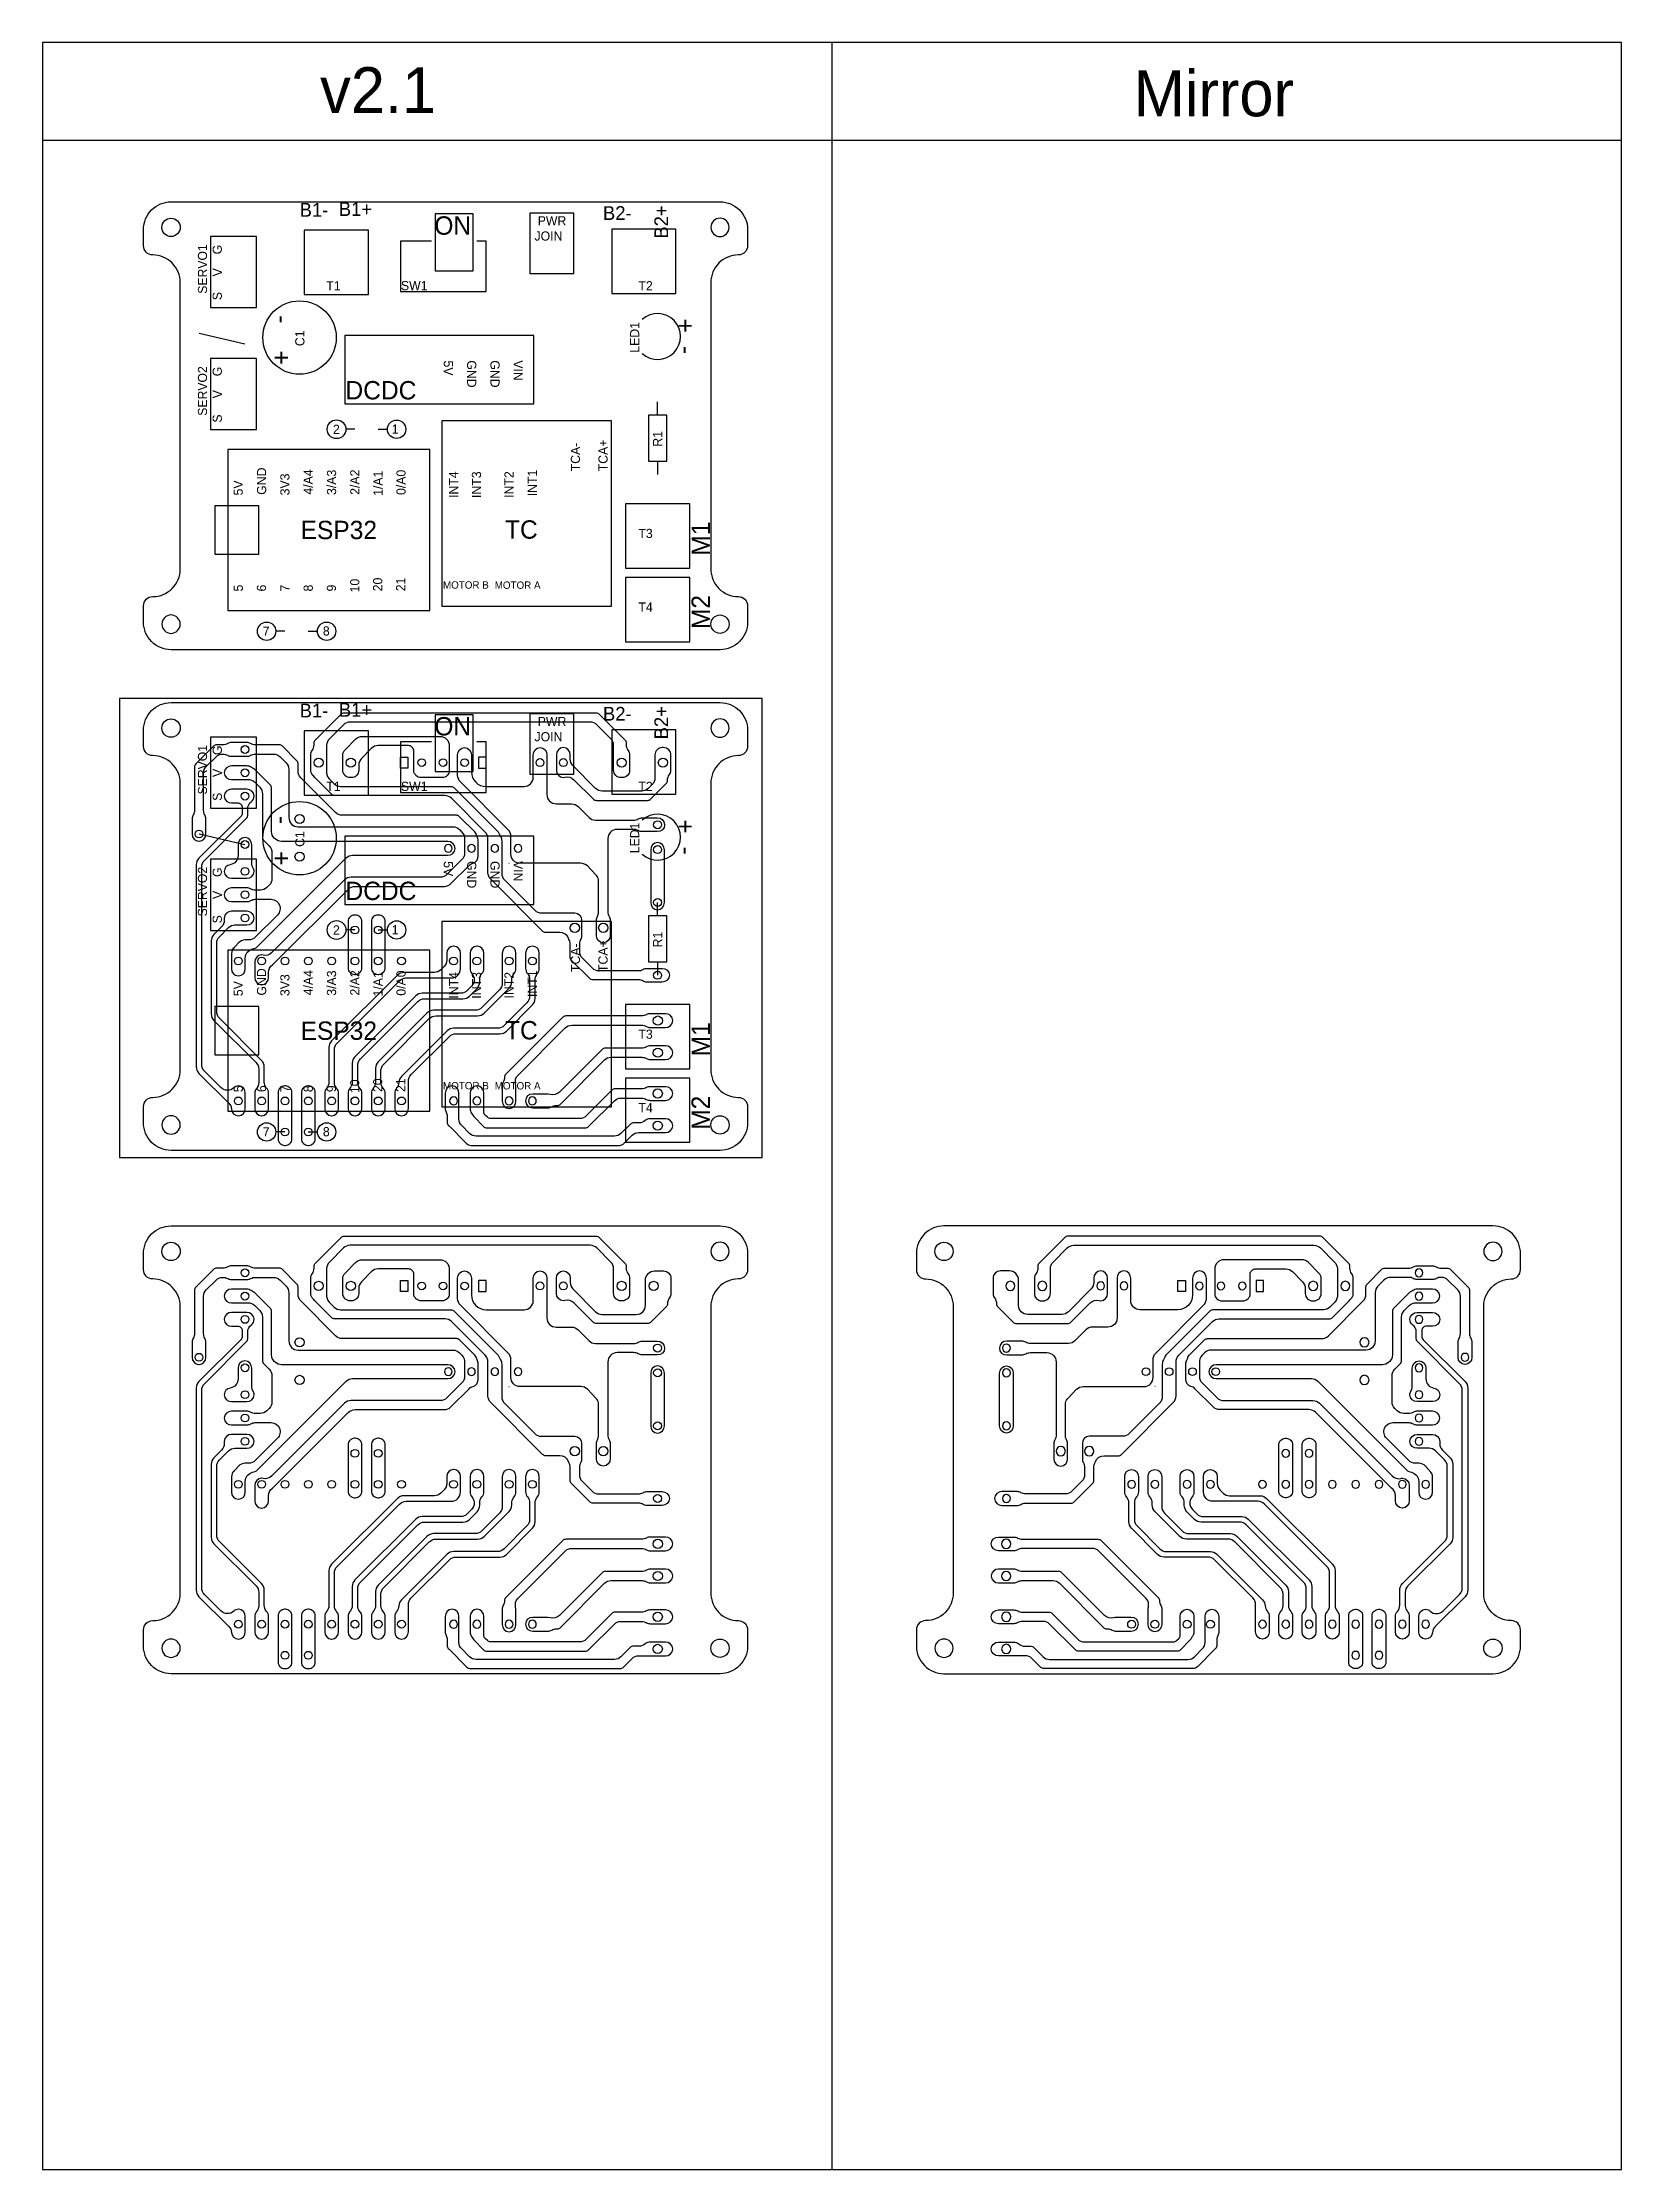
# Model space of a CAD drawing. Extents: x 112 to 478, y -155 to 77.
# Drawn here: x 112 to 284, y -155 to 76.7 of the extents above; entities that cross this region are included whole.
import ezdxf

# ---------------------------------------------------------------- set-up
doc = ezdxf.new("R2010")
doc.units = 0
for name, color, linetype in [('DEFAULT', 7, 'CONTINUOUS'), ('HOLES', 7, 'CONTINUOUS'), ('MASK', 2, 'CONTINUOUS'), ('TRACES', 150, 'CONTINUOUS')]:
    doc.layers.add(name, color=color, linetype=linetype)
doc.styles.add('DEFAULT', font='txt')

msp = doc.modelspace()

# ---------------------------------------------------------------- texts
at = {"layer": 'DEFAULT', "style": 'DEFAULT'}
for s, p in [('v2.1', (142.24, 68.99)), ('Mirror', (230.87, 68.64))]:
    msp.add_text(s, height=5, dxfattribs=at).set_placement(p)
at = {"layer": 'MASK', "style": 'DEFAULT'}
for s, height, p in [('B1-', 1.5, (140.01, 57.7)), ('B1+', 1.5, (144.28, 57.78)), ('B2-', 1.5, (173.05, 57.35)), ('ON', 2, (154.68, 55.74)), ('T1', 1, (142.91, 49.68)), ('SW1', 1, (151.04, 49.7)), ('T2', 1, (176.91, 49.68)), ('DCDC', 2, (145, 37.8)), ('2', 1, (143.64, 34.05)), ('1', 1, (150.04, 34.07)), ('ESP32', 2, (140.11, 22.58)), ('TC', 2, (162.38, 22.63)), ('T3', 1, (176.91, 22.7)), ('MOTOR B', 0.8, (155.62, 17.19)), ('MOTOR A', 0.8, (161.26, 17.17)), ('T4', 1, (176.91, 14.68)), ('7', 1, (135.99, 12.06)), ('8', 1, (142.54, 12.08)), ('B1-', 1.5, (140.01, 3.16)), ('B1+', 1.5, (144.28, 3.24)), ('ON', 2, (154.68, 1.2)), ('B2-', 1.5, (173.05, 2.81)), ('T1', 1, (142.91, -4.85)), ('SW1', 1, (151.04, -4.84)), ('T2', 1, (176.91, -4.85)), ('DCDC', 2, (145, -16.73)), ('2', 1, (143.64, -20.49)), ('1', 1, (150.04, -20.46)), ('ESP32', 2, (140.11, -31.96)), ('TC', 2, (162.38, -31.91)), ('T3', 1, (176.91, -31.84)), ('MOTOR B', 0.8, (155.62, -37.35)), ('MOTOR A', 0.8, (161.26, -37.36)), ('T4', 1, (176.91, -39.85)), ('7', 1, (135.99, -42.48)), ('8', 1, (142.54, -42.46))]:
    msp.add_text(s, height=height, dxfattribs=at).set_placement(p)
for s, height, rotation, p in [('B2+', 1.5, 90, (180.15, 55.31)), ('SERVO1', 0.994, 90, (129.92, 49.31)), ('G', 1, 90, (131.53, 53.6)), ('V', 1, 90, (131.55, 51.2)), ('S', 1, 90, (131.53, 48.61)), ('-', 2, 90, (138.72, 46.08)), ('+', 2, 90, (182.98, 45.04)), ('C1', 1, 90, (140.53, 43.6)), ('LED1', 1, 90, (177, 42.89)), ('+', 2, 90, (138.98, 41.57)), ('5V', 1, 270, (155.71, 42.04)), ('GND', 1, 270, (158.25, 42.06)), ('GND', 1, 270, (160.79, 42.06)), ('VIN', 1, 270, (163.31, 42.06)), ('-', 2, 90, (182.72, 42.75)), ('SERVO2', 0.994, 90, (129.92, 36.02)), ('G', 1, 90, (131.53, 40.32)), ('V', 1, 90, (131.55, 37.92)), ('S', 1, 90, (131.53, 35.27)), ('TCA-', 1, 90, (170.55, 29.97)), ('TCA+', 1, 90, (173.56, 29.97)), ('R1', 1, 90, (179.5, 32.65)), ('GND', 1, 90, (136.36, 27.41)), ('4/A4', 1, 90, (141.44, 27.43)), ('5V', 1, 90, (133.81, 27.34)), ('3V3', 1, 90, (138.9, 27.35)), ('3/A3', 1, 90, (143.98, 27.39)), ('2/A2', 1, 90, (146.52, 27.41)), ('1/A1', 1, 90, (149.05, 27.29)), ('0/A0', 1, 90, (151.55, 27.39)), ('INT4', 1, 90, (157.28, 27.07)), ('INT3', 1, 90, (159.77, 27.06)), ('INT2', 1, 90, (163.32, 27.08)), ('INT1', 1, 90, (165.86, 27.25)), ('M1', 2, 90, (184.7, 20.78)), ('5', 1, 90, (133.82, 16.88)), ('6', 1, 90, (136.35, 16.88)), ('7', 1, 90, (138.92, 16.87)), ('8', 1, 90, (141.44, 16.88)), ('9', 1, 90, (143.97, 16.88)), ('10', 1, 90, (146.51, 16.78)), ('20', 1, 90, (149.01, 16.9)), ('21', 1, 90, (151.52, 16.9)), ('M2', 2, 90, (184.7, 12.78)), ('B2+', 1.5, 90, (180.15, 0.77)), ('SERVO1', 0.994, 90, (129.92, -5.23)), ('G', 1, 90, (131.53, -0.94)), ('V', 1, 90, (131.55, -3.33)), ('S', 1, 90, (131.53, -5.93)), ('-', 2, 90, (138.72, -8.46)), ('LED1', 1, 90, (177, -11.64)), ('+', 2, 90, (182.98, -9.5)), ('+', 2, 90, (138.98, -12.97)), ('C1', 1, 90, (140.53, -10.94)), ('-', 2, 90, (182.72, -11.78)), ('SERVO2', 0.994, 90, (129.92, -18.51)), ('G', 1, 90, (131.53, -14.22)), ('5V', 1, 270, (155.71, -12.5)), ('GND', 1, 270, (158.25, -12.48)), ('GND', 1, 270, (160.79, -12.48)), ('VIN', 1, 270, (163.31, -12.48)), ('V', 1, 90, (131.55, -16.62)), ('S', 1, 90, (131.53, -19.27)), ('R1', 1, 90, (179.5, -21.89)), ('TCA-', 1, 90, (170.55, -24.57)), ('TCA+', 1, 90, (173.56, -24.57)), ('GND', 1, 90, (136.36, -27.13)), ('3V3', 1, 90, (138.9, -27.19)), ('4/A4', 1, 90, (141.44, -27.11)), ('3/A3', 1, 90, (143.98, -27.15)), ('2/A2', 1, 90, (146.52, -27.13)), ('1/A1', 1, 90, (149.05, -27.24)), ('0/A0', 1, 90, (151.55, -27.15)), ('INT4', 1, 90, (157.28, -27.47)), ('INT3', 1, 90, (159.77, -27.47)), ('INT2', 1, 90, (163.32, -27.46)), ('INT1', 1, 90, (165.86, -27.29)), ('5V', 1, 90, (133.81, -27.2)), ('M1', 2, 90, (184.7, -33.76)), ('5', 1, 90, (133.82, -37.66)), ('6', 1, 90, (136.35, -37.65)), ('7', 1, 90, (138.92, -37.67)), ('8', 1, 90, (141.44, -37.66)), ('9', 1, 90, (143.97, -37.66)), ('10', 1, 90, (146.51, -37.75)), ('20', 1, 90, (149.01, -37.64)), ('21', 1, 90, (151.52, -37.64)), ('M2', 2, 90, (184.7, -41.76))]:
    msp.add_text(s, height=height, rotation=rotation, dxfattribs=at).set_placement(p)

# ---------------------------------------------------------------- blocks, each defined once
blk = doc.blocks.new('_X8')
at = {"layer": 'MASK', "extrusion": (0, 0, -1), "style": 'DEFAULT'}
for s, p in [('JOIN', (5.47, 23.04)), ('PWR', (5.12, 21.38))]:
    blk.add_text(s, height=1, rotation=180, dxfattribs=at).set_placement(p)

# ---------------------------------------------------------------- linework, layer by layer
at = {"layer": 'DEFAULT'}
for p, q in [((198, -155), (198, 76.67)), ((112, 66.03), (284, 66.03))]:
    msp.add_line(p, q, dxfattribs=at)
for points in [[(112, -155), (284, -155), (284, 76.67), (112, 76.67)], [(120.39, -44.77), (190.39, -44.77), (190.39, 5.23), (120.39, 5.23)]]:
    msp.add_lwpolyline(points, close=True, dxfattribs=at)
for points in [[(187.8, 53.54, 0.414214), (184.8, 50.54), (184.8, 19.32, 0.414214), (187.8, 16.32, -0.414214), (188.8, 15.32), (188.8, 13.54, -0.414214), (185.8, 10.54), (126, 10.54, -0.414214), (123, 13.54), (123, 15.32, -0.414214), (124, 16.32, 0.414214), (127, 19.32), (127, 50.54, 0.414214), (124, 53.54, -0.414214), (123, 54.54), (123, 56.32, -0.414214), (126, 59.32), (185.8, 59.32, -0.414214), (188.8, 56.32), (188.8, 54.54, -0.414214)], [(187.8, -1, 0.414214), (184.8, -4), (184.8, -35.22, 0.414214), (187.8, -38.22, -0.414214), (188.8, -39.22), (188.8, -41, -0.414214), (185.8, -44), (126, -44, -0.414214), (123, -41), (123, -39.22, -0.414214), (124, -38.22, 0.414214), (127, -35.22), (127, -4, 0.414214), (124, -1, -0.414214), (123, 0), (123, 1.78, -0.414214), (126, 4.78), (185.8, 4.78, -0.414214), (188.8, 1.78), (188.8, 0, -0.414214)], [(187.8, -58, 0.414214), (184.8, -61), (184.8, -92.22, 0.414214), (187.8, -95.22, -0.414214), (188.8, -96.22), (188.8, -98, -0.414214), (185.8, -101), (126, -101, -0.414214), (123, -98), (123, -96.22, -0.414214), (124, -95.22, 0.414214), (127, -92.22), (127, -61, 0.414214), (124, -58, -0.414214), (123, -57), (123, -55.22, -0.414214), (126, -52.22), (185.8, -52.22, -0.414214), (188.8, -55.22), (188.8, -57, -0.414214)], [(208.2, -58, -0.414214), (211.2, -61), (211.2, -92.22, -0.414214), (208.2, -95.22, 0.414214), (207.2, -96.22), (207.2, -98, 0.414214), (210.2, -101), (270, -101, 0.414214), (273, -98), (273, -96.22, 0.414214), (272, -95.22, -0.414214), (269, -92.22), (269, -61, -0.414214), (272, -58, 0.414214), (273, -57), (273, -55.22, 0.414214), (270, -52.22), (210.2, -52.22, 0.414214), (207.2, -55.22), (207.2, -57, 0.414214)]]:
    msp.add_lwpolyline(points, format="xyb", close=True, dxfattribs=at)
for centre in [(126, 56.54), (185.8, 13.32), (126, 2), (185.8, -41.22), (126, -55), (210.2, -55), (185.8, -98.22), (270, -98.22)]:
    msp.add_circle(centre, 1, dxfattribs=at)
at = {"layer": 'DEFAULT', "extrusion": (0, 0, -1)}
for centre in [(-185.8, 56.54), (-126, 13.32), (-185.8, 2), (-126, -41.22), (-185.8, -55), (-270, -55), (-126, -98.22), (-210.2, -98.22)]:
    msp.add_circle(centre, 1, dxfattribs=at)
at = {"layer": 'HOLES'}
for points in [[(150.98, -2.36), (150.98, -1.16), (151.81, -1.16), (151.81, -2.36)], [(160.31, -2.36), (160.31, -1.16), (159.48, -1.16), (159.48, -2.36)], [(150.98, -59.36), (150.98, -58.16), (151.81, -58.16), (151.81, -59.36)], [(160.31, -59.36), (160.31, -58.16), (159.48, -58.16), (159.48, -59.36)], [(235.69, -59.36), (235.69, -58.16), (236.52, -58.16), (236.52, -59.36)], [(245.02, -59.36), (245.02, -58.16), (244.19, -58.16), (244.19, -59.36)]]:
    msp.add_lwpolyline(points, close=True, dxfattribs=at)
for centre, radius in [((134.05, -0.33), 0.425), ((142.08, -1.76), 0.5), ((145.58, -1.76), 0.5), ((153.31, -1.76), 0.415), ((155.64, -1.76), 0.415), ((157.97, -1.76), 0.415), ((166.19, -1.76), 0.43), ((168.73, -1.76), 0.43), ((175.08, -1.76), 0.5), ((179.58, -1.76), 0.5), ((134.05, -2.87), 0.425), ((134.05, -5.41), 0.425), ((129.05, -9.53), 0.425), ((140, -7.9), 0.5), ((179, -8.53), 0.43), ((134.05, -10.68), 0.425), ((140, -12), 0.5), ((179, -11.23), 0.43), ((134.05, -13.61), 0.425), ((134.05, -16.15), 0.425), ((134.05, -18.69), 0.425), ((179, -17), 0.43), ((146.03, -19.99), 0.425), ((148.57, -19.99), 0.425), ((169.98, -19.76), 0.5), ((173.08, -19.76), 0.5), ((133.33, -23.37), 0.425), ((135.87, -23.37), 0.425), ((138.41, -23.37), 0.425), ((140.95, -23.37), 0.425), ((143.49, -23.37), 0.425), ((146.03, -23.37), 0.425), ((148.57, -23.37), 0.425), ((151.11, -23.37), 0.425), ((156.78, -23.37), 0.43), ((159.32, -23.37), 0.43), ((162.82, -23.37), 0.43), ((165.36, -23.37), 0.43), ((179, -24.92), 0.43), ((179.03, -29.86), 0.5), ((179.03, -33.36), 0.5), ((133.33, -38.61), 0.425), ((135.87, -38.61), 0.425), ((138.41, -38.61), 0.425), ((140.95, -38.61), 0.425), ((143.49, -38.61), 0.425), ((146.03, -38.61), 0.425), ((148.57, -38.61), 0.425), ((151.11, -38.61), 0.425), ((179.02, -37.8), 0.5), ((138.41, -41.99), 0.425), ((140.95, -41.99), 0.425), ((179.02, -41.3), 0.5), ((134.05, -57.33), 0.425), ((134.05, -59.87), 0.425), ((142.08, -58.76), 0.5), ((145.58, -58.76), 0.5), ((153.31, -58.76), 0.415), ((155.64, -58.76), 0.415), ((157.97, -58.76), 0.415), ((166.19, -58.76), 0.43), ((168.73, -58.76), 0.43), ((175.08, -58.76), 0.5), ((178.58, -58.76), 0.5), ((134.05, -62.41), 0.425), ((140, -64.9), 0.5), ((129.05, -66.53), 0.425), ((179, -65.53), 0.43), ((134.05, -67.68), 0.425), ((140, -69), 0.5), ((179, -68.23), 0.43), ((232.19, -68.1), 0.415), ((234.73, -68.1), 0.415), ((237.27, -68.1), 0.415), ((239.81, -68.1), 0.415), ((134.05, -70.61), 0.425), ((134.05, -73.15), 0.425), ((179, -74), 0.43), ((134.05, -75.69), 0.425), ((169.98, -76.76), 0.5), ((173.08, -76.76), 0.5), ((146.03, -76.99), 0.425), ((148.57, -76.99), 0.425), ((133.33, -80.37), 0.425), ((135.87, -80.37), 0.425), ((138.41, -80.37), 0.425), ((140.95, -80.37), 0.425), ((143.49, -80.37), 0.425), ((146.03, -80.37), 0.425), ((148.57, -80.37), 0.425), ((151.11, -80.37), 0.425), ((156.78, -80.37), 0.43), ((159.32, -80.37), 0.43), ((162.82, -80.37), 0.43), ((165.36, -80.37), 0.43), ((179, -81.92), 0.43), ((179.03, -86.86), 0.5), ((179.03, -90.36), 0.5), ((179.02, -94.8), 0.5), ((133.33, -95.61), 0.425), ((135.87, -95.61), 0.425), ((138.41, -95.61), 0.425), ((140.95, -95.61), 0.425), ((143.49, -95.61), 0.425), ((146.03, -95.61), 0.425), ((148.57, -95.61), 0.425), ((151.11, -95.61), 0.425), ((230.64, -95.61), 0.43), ((233.18, -95.61), 0.43), ((236.68, -95.61), 0.43), ((239.22, -95.61), 0.43), ((138.41, -98.99), 0.425), ((140.95, -98.99), 0.425), ((179.02, -98.3), 0.5)]:
    msp.add_circle(centre, radius, dxfattribs=at)
at = {"layer": 'HOLES', "extrusion": (0, 0, -1)}
for centre, radius in [((-156.19, -11.1), 0.415), ((-158.73, -11.1), 0.415), ((-161.27, -11.1), 0.415), ((-163.81, -11.1), 0.415), ((-156.78, -38.61), 0.43), ((-159.32, -38.61), 0.43), ((-162.82, -38.61), 0.43), ((-165.36, -38.61), 0.43), ((-261.95, -57.33), 0.425), ((-217.42, -58.76), 0.5), ((-220.92, -58.76), 0.5), ((-227.27, -58.76), 0.43), ((-229.81, -58.76), 0.43), ((-238.03, -58.76), 0.415), ((-240.36, -58.76), 0.415), ((-242.69, -58.76), 0.415), ((-250.42, -58.76), 0.5), ((-253.92, -58.76), 0.5), ((-261.95, -59.87), 0.425), ((-261.95, -62.41), 0.425), ((-256, -64.9), 0.5), ((-217, -65.53), 0.43), ((-266.95, -66.53), 0.425), ((-156.19, -68.1), 0.415), ((-158.73, -68.1), 0.415), ((-161.27, -68.1), 0.415), ((-163.81, -68.1), 0.415), ((-217, -68.23), 0.43), ((-256, -69), 0.5), ((-261.95, -67.68), 0.425), ((-261.95, -70.61), 0.425), ((-217, -74), 0.43), ((-261.95, -73.15), 0.425), ((-222.92, -76.76), 0.5), ((-226.02, -76.76), 0.5), ((-261.95, -75.69), 0.425), ((-247.43, -76.99), 0.425), ((-249.97, -76.99), 0.425), ((-230.64, -80.37), 0.43), ((-233.18, -80.37), 0.43), ((-236.68, -80.37), 0.43), ((-239.22, -80.37), 0.43), ((-244.89, -80.37), 0.425), ((-247.43, -80.37), 0.425), ((-249.97, -80.37), 0.425), ((-252.51, -80.37), 0.425), ((-255.05, -80.37), 0.425), ((-257.59, -80.37), 0.425), ((-260.13, -80.37), 0.425), ((-262.67, -80.37), 0.425), ((-217, -81.92), 0.43), ((-216.97, -86.86), 0.5), ((-216.97, -90.36), 0.5), ((-216.98, -94.8), 0.5), ((-156.78, -95.61), 0.43), ((-159.32, -95.61), 0.43), ((-162.82, -95.61), 0.43), ((-165.36, -95.61), 0.43), ((-244.89, -95.61), 0.425), ((-247.43, -95.61), 0.425), ((-249.97, -95.61), 0.425), ((-252.51, -95.61), 0.425), ((-255.05, -95.61), 0.425), ((-257.59, -95.61), 0.425), ((-260.13, -95.61), 0.425), ((-262.67, -95.61), 0.425), ((-216.98, -98.3), 0.5), ((-255.05, -98.99), 0.425), ((-257.59, -98.99), 0.425)]:
    msp.add_circle(centre, radius, dxfattribs=at)
at = {"layer": 'MASK'}
for p, q in [((129.05, 45.01), (134.05, 43.86)), ((179, 36.08), (179, 37.54)), ((146.03, 34.55), (145.06, 34.55)), ((148.57, 34.55), (149.57, 34.55)), ((179, 31.08), (179, 29.61)), ((138.41, 12.55), (137.41, 12.55)), ((140.95, 12.55), (141.95, 12.55)), ((129.05, -9.53), (134.05, -10.68)), ((179, -18.46), (179, -17)), ((146.03, -19.99), (145.06, -19.99)), ((148.57, -19.99), (149.57, -19.99)), ((179, -23.46), (179, -24.92)), ((138.41, -41.99), (137.41, -41.99)), ((140.95, -41.99), (141.95, -41.99))]:
    msp.add_line(p, q, dxfattribs=at)
for points in [[(154.78, 51.8), (158.92, 51.8), (158.92, 58), (154.78, 58)], [(165.08, 51.51), (169.86, 51.51), (169.86, 58.07), (165.08, 58.07)], [(140.5, 49.24), (147.5, 49.24), (147.5, 56.24), (140.5, 56.24)], [(174, 49.34), (181, 49.34), (181, 56.34), (174, 56.34)], [(135.3, 47.8), (135.3, 55.55), (130.29, 55.55), (130.29, 47.8)], [(144.93, 37.32), (165.53, 37.32), (165.53, 44.75), (144.93, 44.75)], [(135.3, 34.51), (135.3, 42.26), (130.29, 42.26), (130.29, 34.51)], [(155.51, 15.27), (173.98, 15.27), (173.98, 35.47), (155.51, 35.47)], [(178, 31.08), (180, 31.08), (180, 36.08), (178, 36.08)], [(132.18, 14.82), (154.18, 14.82), (154.18, 32.34), (132.18, 32.34)], [(130.78, 20.95), (135.57, 20.95), (135.57, 26.21), (130.78, 26.21)], [(175.5, 19.41), (182.5, 19.41), (182.5, 26.41), (175.5, 26.41)], [(175.5, 11.41), (182.5, 11.41), (182.5, 18.41), (175.5, 18.41)], [(154.78, -2.74), (158.92, -2.74), (158.92, 3.46), (154.78, 3.46)], [(165.08, -3.02), (169.86, -3.02), (169.86, 3.54), (165.08, 3.54)], [(135.3, -6.74), (135.3, 1.01), (130.29, 1.01), (130.29, -6.74)], [(140.5, -5.3), (147.5, -5.3), (147.5, 1.7), (140.5, 1.7)], [(174, -5.2), (181, -5.2), (181, 1.8), (174, 1.8)], [(144.93, -17.22), (165.53, -17.22), (165.53, -9.78), (144.93, -9.78)], [(135.3, -20.03), (135.3, -12.28), (130.29, -12.28), (130.29, -20.03)], [(178, -23.46), (180, -23.46), (180, -18.46), (178, -18.46)], [(155.51, -39.26), (173.98, -39.26), (173.98, -19.07), (155.51, -19.07)], [(132.18, -39.72), (154.18, -39.72), (154.18, -22.2), (132.18, -22.2)], [(130.78, -33.59), (135.57, -33.59), (135.57, -28.33), (130.78, -28.33)], [(175.5, -35.12), (182.5, -35.12), (182.5, -28.12), (175.5, -28.12)], [(175.5, -43.12), (182.5, -43.12), (182.5, -36.12), (175.5, -36.12)]]:
    msp.add_lwpolyline(points, close=True, dxfattribs=at)
for points in [[(154.38, 55.02), (150.98, 55.02), (150.98, 49.54), (160.31, 49.54), (160.31, 55.02), (159.32, 55.02)], [(154.38, 0.49), (150.98, 0.49), (150.98, -5), (160.31, -5), (160.31, 0.49), (159.32, 0.49)]]:
    msp.add_lwpolyline(points, dxfattribs=at)
for centre, radius in [((140, 44.54), 4), ((144.03, 34.55), 1.02), ((150.57, 34.55), 1), ((136.41, 12.55), 1), ((142.95, 12.55), 1), ((140, -10), 4), ((144.03, -19.99), 1.02), ((150.57, -19.99), 1), ((136.41, -41.99), 1), ((142.95, -41.99), 1)]:
    msp.add_circle(centre, radius, dxfattribs=at)
for centre in [(179, 44.66), (179, -9.88)]:
    msp.add_arc(centre, 2.5, 227.8803, 132.1197, dxfattribs=at)
at = {"layer": 'TRACES'}
for p, q in [((138.99, -8), (138.99, -8)), ((162.81, -12.73), (162.82, -12.73)), ((162.81, -12.73), (162.82, -12.73)), ((138.99, -65), (138.99, -65)), ((257.01, -65), (257.01, -65)), ((162.81, -69.73), (162.82, -69.73)), ((162.81, -69.73), (162.82, -69.73)), ((233.19, -69.73), (233.18, -69.73)), ((233.19, -69.73), (233.18, -69.73))]:
    msp.add_line(p, q, dxfattribs=at)
for points in [[(166.48, -20.11), (160.82, -14.45, -0.198912), (160.52, -13.74), (160.52, -10.03, 0.198912), (160.23, -9.32), (156.56, -5.65, 0.198912), (155.85, -5.36), (143.84, -5.36, -0.219363), (143.49, -5.21), (141.73, -3.45), (141.67, -3.38), (141.5, -3.2, -0.222235), (141.21, -2.59), (141.21, -0.93, -0.16464), (141.38, -0.44, 0.16464), (141.58, 0.16), (141.58, 0.37, -0.219363), (141.73, 0.73), (144.52, 3.52, -0.219363), (144.87, 3.66), (172.29, 3.66, -0.219363), (172.65, 3.52), (175.44, 0.73, -0.219363), (175.58, 0.37), (175.58, 0.16, 0.16464), (175.79, -0.44, -0.16464), (175.95, -0.93), (175.95, -2.59, -0.414214), (175.15, -3.39), (175.01, -3.39, -0.414214), (174.21, -2.59), (174.21, 0.12, 0.198912), (173.92, 0.83), (172.38, 2.37, 0.198912), (171.67, 2.66), (145.5, 2.66, 0.198912), (144.79, 2.37), (143.25, 0.83, 0.198912), (142.95, 0.12), (142.95, -2.59), (142.95, -2.69, 0.234428), (143.23, -3.54), (143.76, -4.06, 0.198912), (144.46, -4.36), (156.47, -4.36, -0.219363), (156.83, -4.5), (161.63, -9.3), (161.76, -9.52), (161.89, -9.82, -0.144077), (162.02, -10.27), (162.02, -13.83, 0.198912), (162.31, -14.53), (165.62, -17.84, 0.198912), (166.32, -18.13), (169.99, -18.13, -0.405983), (170.73, -18.93), (170.73, -20.59, -0.131782), (170.62, -21.01, 0.132138), (170.48, -21.51), (170.48, -22.32, 0.198912), (170.78, -23.03), (171.88, -24.13, 0.198912), (172.59, -24.42), (176.91, -24.42, 0.133077), (177.42, -24.29, -0.132715), (177.84, -24.17), (179.5, -24.17, -0.405223), (180.3, -24.92), (180.3, -24.92, -0.406009), (179.5, -25.67), (177.84, -25.67, -0.130845), (177.42, -25.56, 0.131193), (176.92, -25.42), (171.97, -25.42, -0.219363), (171.61, -25.28), (169.63, -23.3, -0.219363), (169.48, -22.94), (169.48, -21.51, 0.132138), (169.35, -21.01), (169.29, -20.89, 0.309256), (168.36, -20.26), (166.83, -20.26, -0.219363)], [(156.48, -14.94), (158.46, -12.96, -0.130279), (158.9, -12.71, 0.328187), (159.46, -11.93), (159.46, -10.27, 0.137263), (159.34, -9.83), (159.22, -9.53), (159.09, -9.3), (157.43, -7.65, 0.219363), (157.08, -7.5), (144.64, -7.5, -0.198912), (143.93, -7.21), (141.35, -4.63), (140.12, -3.4, -0.198912), (139.83, -2.69), (139.83, -1.87, 0.219363), (139.68, -1.52), (138.14, 0.03, 0.219363), (137.78, 0.17), (135.17, 0.17, -0.132138), (134.67, 0.31, 0.126952), (134.25, 0.42), (132.59, 0.42, 0.131782), (132.17, 0.31, -0.137017), (131.66, 0.17), (130.98, 0.17, 0.219363), (130.63, 0.03), (128.69, -1.91, 0.219363), (128.55, -2.26), (128.55, -6.94, -0.133077), (128.41, -7.45, 0.127835), (128.3, -7.87), (128.3, -9.53, 0.41345), (129.04, -10.33), (129.05, -10.33, 0.41345), (129.79, -9.53), (129.79, -7.87, 0.130845), (129.68, -7.45, -0.136021), (129.55, -6.95), (129.55, -2.88, -0.198912), (129.84, -2.17), (130.9, -1.12, -0.198912), (131.6, -0.83), (131.66, -0.83, -0.132138), (132.17, -0.96, 0.126952), (132.59, -1.07), (134.25, -1.07, 0.131782), (134.67, -0.96, -0.137017), (135.17, -0.83), (137.16, -0.83, -0.198912), (137.87, -1.12), (138.54, -1.79, -0.198912), (138.83, -2.5), (138.83, -7.75, 0.414214), (139.83, -8.75), (156.7, -8.75, -0.19821), (157.41, -9.04), (157.69, -9.32, -0.233554), (157.98, -10.16), (157.97, -10.27), (157.97, -11.63, -0.198912), (157.68, -12.33), (156.05, -13.96, -0.198912), (155.34, -14.25), (145.61, -14.25, 0.198912), (144.9, -14.54), (136.98, -22.46, -0.260926), (136.04, -22.73), (135.88, -22.71), (135.87, -22.71, 0.41345), (135.13, -23.51), (135.13, -25.17, 0.41345), (135.87, -25.97), (135.88, -25.97, 0.41345), (136.62, -25.17), (136.62, -24.61, -0.247003), (137.06, -23.79), (137.14, -23.72), (145.33, -15.53, -0.198912), (146.04, -15.24), (155.77, -15.24, 0.198912)], [(172.57, -14.51, 0.155582), (172.29, -13.97), (171.35, -13.02, 0.198912), (170.64, -12.73), (164.02, -12.73, -0.414214), (163.02, -11.73), (163.02, -9.78, 0.198912), (162.73, -9.08), (157.52, -3.86, -0.198912), (157.22, -3.16), (157.22, -0.93, -0.41345), (157.97, -0.13), (157.97, -0.13, -0.41345), (158.72, -0.93), (158.72, -2.76, 0.414214), (160.32, -4.36), (164.45, -4.36, 0.414214), (165.45, -3.36), (165.45, -0.93, -0.41345), (166.2, -0.13), (166.2, -0.13, -0.41345), (166.95, -0.93), (166.95, -5.25, 0.414214), (167.95, -6.25), (169.63, -6.25, -0.198912), (170.34, -6.55), (171.53, -7.74, 0.198912), (172.23, -8.03), (176.39, -8.03, 0.137017), (176.89, -7.89, -0.131782), (177.31, -7.78), (178.97, -7.78, -0.41345), (179.77, -8.52), (179.77, -8.53, -0.41345), (178.97, -9.28), (177.31, -9.28, -0.126952), (176.89, -9.16, 0.132138), (176.39, -9.03), (174.58, -9.03, 0.414214), (173.58, -10.03), (173.58, -18, 0.137045), (173.72, -18.51, -0.131837), (173.83, -18.93), (173.83, -20.59, -0.41345), (173.09, -21.39), (173.08, -21.39, -0.41345), (172.34, -20.59), (172.34, -18.93, -0.1269), (172.45, -18.51), (172.57, -18.17)], [(180.29, -3.07, 0.16464), (180.45, -2.59), (180.45, -0.93, 0.414214), (179.65, -0.13), (179.51, -0.13, 0.414214), (178.71, -0.93), (178.71, -3.44, -0.198912), (178.42, -4.14), (177.99, -4.58, -0.198912), (177.28, -4.87), (172.96, -4.87, -0.198912), (172.25, -4.58), (169.77, -2.09, -0.198912), (169.48, -1.38), (169.48, -0.93, 0.41345), (168.73, -0.13), (168.73, -0.13, 0.41345), (167.98, -0.93), (167.98, -2.59, 0.41345), (168.73, -3.39), (168.73, -3.39), (168.91, -3.36, -0.26889), (169.88, -3.62), (171.99, -5.72, 0.219363), (172.34, -5.87), (177.9, -5.87, 0.219363), (178.26, -5.72), (179.94, -4.04, 0.219363), (180.08, -3.69), (180.08, -3.68, -0.16464)], [(131.44, -37.16), (129.64, -35.36, -0.198912), (129.35, -34.66), (129.35, -13.13, -0.198912), (129.64, -12.43), (134.2, -7.86, 0.198912), (134.35, -7.51), (134.35, -6.79, -0.236058), (134.75, -5.99, 0.237258), (135.05, -5.41), (135.05, -5.4, 0.41345), (134.25, -4.66), (132.59, -4.66, 0.41345), (131.79, -5.4), (131.79, -5.41, 0.41345), (132.59, -6.15), (133.25, -6.15, -0.414214), (133.75, -6.65), (133.75, -7.26, -0.198912), (133.6, -7.62), (129.04, -12.18, 0.198912), (128.75, -12.88), (128.75, -34.9, 0.198912), (129.04, -35.61), (132.3, -38.87, -0.179213), (132.59, -39.5, 0.392204), (133.33, -40.24), (133.34, -40.24, 0.41345), (134.08, -39.44), (134.08, -37.78, 0.41345), (133.34, -36.98), (133.33, -36.98, 0.193407), (132.84, -37.18, -0.407123)], [(132.45, -12.88, 0.369567), (131.79, -13.61), (131.79, -13.62, 0.41345), (132.59, -14.36), (134.25, -14.36, 0.41345), (135.05, -13.62), (135.05, -13.61, 0.139015), (134.94, -13.24, -0.138669), (134.79, -12.72), (134.79, -10.73, 0.41345), (134.05, -9.93), (134.04, -9.93, 0.41345), (133.3, -10.73), (133.3, -11.89, -0.368801)], [(178.25, -17, 0.41345), (178.99, -17.8), (179, -17.8, 0.41345), (179.74, -17), (179.75, -11.27, 0.41345), (179, -10.47), (179, -10.47, 0.41345), (178.25, -11.27)], [(145.99, -24.83), (146.08, -24.83, 0.414214), (146.78, -24.13), (146.78, -19.06, 0.414214), (146.08, -18.36), (145.99, -18.36, 0.414214), (145.29, -19.06), (145.29, -24.13, 0.414214)], [(148.53, -24.83), (148.62, -24.83, 0.414214), (149.32, -24.13), (149.32, -19.06, 0.414214), (148.62, -18.36), (148.53, -18.36, 0.414214), (147.83, -19.06), (147.83, -24.13, 0.414214)], [(150.65, -24.92), (143.49, -32.08, 0.198912), (143.19, -32.79), (143.19, -36.57, -0.181237), (142.95, -37.23, 0.180422), (142.75, -37.78), (142.75, -39.44, 0.41345), (143.49, -40.24), (143.5, -40.24, 0.41345), (144.24, -39.44), (144.24, -37.78, 0.180422), (144.04, -37.23, -0.181237), (143.79, -36.57), (143.79, -33.03, -0.198912), (144.09, -32.33), (150.9, -25.52, -0.198912), (151.6, -25.22), (156.53, -25.22, 0.414214), (157.53, -24.22), (157.53, -22.54, 0.41345), (156.79, -21.74), (156.78, -21.74, 0.41345), (156.04, -22.54), (156.04, -23.28, -0.198912), (155.74, -23.98), (155.4, -24.33, -0.198912), (154.69, -24.62), (151.36, -24.62, 0.198912)], [(152.65, -27.17), (146.03, -33.79, 0.198912), (145.73, -34.5), (145.73, -36.57, -0.181237), (145.49, -37.23, 0.180422), (145.29, -37.78), (145.29, -39.44, 0.41345), (146.03, -40.24), (146.04, -40.24, 0.41345), (146.78, -39.44), (146.78, -37.78, 0.180422), (146.58, -37.23, -0.181237), (146.33, -36.57), (146.33, -34.75, -0.198912), (146.63, -34.04), (152.9, -27.77, -0.198912), (153.6, -27.48), (157.8, -27.48, 0.198912), (158.51, -27.19), (159.33, -26.37, 0.198912), (159.62, -25.66), (159.62, -25.4, -0.181237), (159.87, -24.74, 0.180422), (160.07, -24.2), (160.07, -22.54, 0.41345), (159.33, -21.74), (159.32, -21.74, 0.41345), (158.58, -22.54), (158.58, -24.2, 0.180422), (158.78, -24.74, -0.181237), (159.02, -25.4), (159.02, -25.41, -0.198912), (158.73, -26.12), (158.26, -26.59, -0.198912), (157.55, -26.88), (153.35, -26.88, 0.198912)], [(153.88, -29.04), (148.57, -34.35, 0.198912), (148.27, -35.06), (148.27, -36.57, -0.181237), (148.03, -37.23, 0.180422), (147.83, -37.78), (147.83, -39.44, 0.41345), (148.57, -40.24), (148.58, -40.24, 0.41345), (149.32, -39.44), (149.32, -37.78, 0.180422), (149.12, -37.23, -0.181237), (148.87, -36.57), (148.87, -35.31, -0.198912), (149.17, -34.6), (154.13, -29.64, -0.198912), (154.84, -29.34), (159.4, -29.34, 0.198912), (160.11, -29.05), (162.83, -26.32, 0.198912), (163.12, -25.62), (163.12, -25.4, -0.181237), (163.37, -24.74, 0.180422), (163.57, -24.2), (163.57, -22.54, 0.41345), (162.83, -21.74), (162.82, -21.74, 0.41345), (162.08, -22.54), (162.08, -25.82, -0.198912), (161.78, -26.52), (159.86, -28.45, -0.198912), (159.15, -28.74), (154.59, -28.74, 0.198912)], [(156.07, -30.98), (151.11, -35.95, 0.187905), (150.81, -36.62, -0.170298), (150.57, -37.23, 0.180422), (150.37, -37.78), (150.37, -39.44, 0.41345), (151.11, -40.24), (151.12, -40.24, 0.41345), (151.86, -39.44), (151.86, -36.46, -0.198912), (152.15, -35.75), (156.32, -31.58, -0.198912), (157.03, -31.29), (161.83, -31.29, 0.198912), (162.54, -31), (165.37, -28.16, 0.198912), (165.66, -27.46), (165.66, -25.4, -0.181237), (165.91, -24.74, 0.180422), (166.11, -24.2), (166.11, -22.54, 0.41345), (165.37, -21.74), (165.36, -21.74, 0.41345), (164.62, -22.54), (164.62, -24.2, 0.180422), (164.82, -24.74, -0.181237), (165.06, -25.4), (165.06, -27.21, -0.198912), (164.77, -27.91), (162.29, -30.4, -0.198912), (161.58, -30.69), (156.78, -30.69, 0.198912)], [(169.03, -29.36, 0.219363), (168.67, -29.5), (162.47, -35.71, 0.217673), (162.32, -36.06, -0.130916), (162.19, -36.55, 0.131788), (162.08, -36.98), (162.08, -38.63, 0.41345), (162.82, -39.43), (162.83, -39.43, 0.41345), (163.57, -38.63), (163.57, -36.98), (163.54, -36.76, -0.267874), (163.8, -35.79), (168.94, -30.65, -0.198912), (169.65, -30.36), (177.28, -30.36, -0.132138), (177.78, -30.49, 0.131782), (178.21, -30.61), (179.86, -30.61, 0.41345), (180.66, -29.86), (180.66, -29.85, 0.41345), (179.86, -29.11), (178.21, -29.11, 0.131782), (177.78, -29.22, -0.132138), (177.28, -29.36)], [(173.93, -33.86), (177.28, -33.86, -0.132138), (177.78, -33.99, 0.131782), (178.21, -34.11), (179.86, -34.11, 0.41345), (180.66, -33.36), (180.66, -33.35, 0.41345), (179.86, -32.61), (178.21, -32.61, 0.131782), (177.78, -32.72, -0.132138), (177.28, -32.86), (173.31, -32.86, 0.219363), (172.96, -33), (168.31, -37.65, -0.277695), (167.31, -37.9), (167.06, -37.86), (165.4, -37.86, 0.41345), (164.6, -38.6), (164.6, -38.61, 0.41345), (165.4, -39.36), (167.06, -39.36, 0.131782), (167.48, -39.24, -0.132138), (167.98, -39.11), (168.06, -39.11, 0.219363), (168.41, -38.96), (173.22, -34.15, -0.198912)], [(138.37, -43.45), (138.46, -43.45, 0.414214), (139.16, -42.75), (139.16, -37.68, 0.414214), (138.46, -36.98), (138.37, -36.98, 0.414214), (137.67, -37.68), (137.67, -42.75, 0.414214)], [(140.91, -43.45), (141, -43.45, 0.414214), (141.7, -42.75), (141.7, -37.68, 0.414214), (141, -36.98), (140.91, -36.98, 0.414214), (140.21, -37.68), (140.21, -42.75, 0.414214)], [(159.22, -42.45, -0.198912), (158.52, -42.15), (157.66, -41.3, -0.198912), (157.36, -40.59), (157.36, -37.78, 0.41345), (156.62, -36.98), (156.61, -36.98, 0.41345), (155.87, -37.78), (155.87, -39.44, 0.122498), (155.97, -39.83, -0.122787), (156.08, -40.3), (156.08, -40.85, 0.219363), (156.29, -41.34), (158.19, -43.24, 0.219363), (158.68, -43.45), (174.84, -43.45, 0.219363), (175.34, -43.24), (176.24, -42.34, -0.198912), (176.94, -42.05), (179.85, -42.05, 0.41345), (180.65, -41.31), (180.65, -41.3, 0.41345), (179.85, -40.56), (178.19, -40.56, 0.179558), (177.65, -40.76, -0.180364), (176.99, -41), (176.29, -41), (176.08, -41.09), (175.01, -42.15, -0.198912), (174.31, -42.45)], [(160.81, -40.54, -0.198912), (160.46, -40.39), (160.22, -40.15, -0.198912), (160.07, -39.8), (160.07, -37.78, 0.41345), (159.33, -36.98), (159.32, -36.98, 0.41345), (158.58, -37.78), (158.58, -39.44, 0.157325), (158.73, -39.93), (158.86, -40.15), (158.97, -40.32), (160.04, -41.39, 0.219363), (160.39, -41.54), (171.14, -41.54, 0.219363), (171.49, -41.39), (174.29, -38.6, -0.198912), (174.99, -38.3), (177.27, -38.3, -0.132138), (177.77, -38.44, 0.131782), (178.19, -38.55), (179.85, -38.55, 0.41345), (180.65, -37.81), (180.65, -37.8, 0.41345), (179.85, -37.06), (178.19, -37.06, 0.131782), (177.77, -37.17, -0.132138), (177.27, -37.3), (174.37, -37.3, 0.219363), (174.02, -37.45), (171.23, -40.24, -0.198912), (170.52, -40.54)], [(166.48, -77.11), (160.82, -71.45, -0.198912), (160.52, -70.74), (160.52, -67.03, 0.198912), (160.23, -66.32), (156.56, -62.65, 0.198912), (155.85, -62.36), (143.84, -62.36, -0.219363), (143.49, -62.21), (141.73, -60.45), (141.67, -60.38), (141.5, -60.2, -0.222235), (141.21, -59.59), (141.21, -57.93, -0.16464), (141.38, -57.44, 0.16464), (141.58, -56.84), (141.58, -56.63, -0.219363), (141.73, -56.27), (144.52, -53.48, -0.219363), (144.87, -53.34), (172.29, -53.34, -0.219363), (172.65, -53.48), (175.44, -56.27, -0.219363), (175.58, -56.63), (175.58, -56.84, 0.16464), (175.79, -57.44, -0.16464), (175.95, -57.93), (175.95, -59.59, -0.414214), (175.15, -60.39), (175.01, -60.39, -0.414214), (174.21, -59.59), (174.21, -56.88, 0.198912), (173.92, -56.17), (172.38, -54.63, 0.198912), (171.67, -54.34), (145.5, -54.34, 0.198912), (144.79, -54.63), (143.25, -56.17, 0.198912), (142.95, -56.88), (142.95, -59.59), (142.95, -59.69, 0.234428), (143.23, -60.54), (143.76, -61.06, 0.198912), (144.46, -61.36), (156.47, -61.36, -0.219363), (156.83, -61.5), (161.63, -66.3), (161.76, -66.52), (161.89, -66.82, -0.144077), (162.02, -67.27), (162.02, -70.83, 0.198912), (162.31, -71.53), (165.62, -74.84, 0.198912), (166.32, -75.13), (169.99, -75.13, -0.405983), (170.73, -75.93), (170.73, -77.59, -0.131782), (170.62, -78.01, 0.132138), (170.48, -78.51), (170.48, -79.32, 0.198912), (170.78, -80.03), (171.88, -81.13, 0.198912), (172.59, -81.42), (176.91, -81.42, 0.133077), (177.42, -81.29, -0.132715), (177.84, -81.17), (179.5, -81.17, -0.405223), (180.3, -81.92), (180.3, -81.92, -0.406009), (179.5, -82.67), (177.84, -82.67, -0.130845), (177.42, -82.56, 0.131193), (176.92, -82.42), (171.97, -82.42, -0.219363), (171.61, -82.28), (169.63, -80.3, -0.219363), (169.48, -79.94), (169.48, -78.51, 0.132138), (169.35, -78.01), (169.29, -77.89, 0.309256), (168.36, -77.26), (166.83, -77.26, -0.219363)], [(229.52, -77.11), (235.18, -71.45, 0.198912), (235.48, -70.74), (235.48, -67.03, -0.198912), (235.77, -66.32), (239.44, -62.65, -0.198912), (240.15, -62.36), (252.16, -62.36, 0.219363), (252.51, -62.21), (254.27, -60.45, 0.039411), (254.33, -60.38, -0.061752), (254.5, -60.2, 0.222235), (254.79, -59.59), (254.79, -57.93, 0.16464), (254.62, -57.44, -0.16464), (254.42, -56.84), (254.42, -56.63, 0.219363), (254.27, -56.27), (251.48, -53.48, 0.219363), (251.13, -53.34), (223.71, -53.34, 0.219363), (223.35, -53.48), (220.56, -56.27, 0.219363), (220.42, -56.63), (220.42, -56.84, -0.16464), (220.21, -57.44, 0.16464), (220.05, -57.93), (220.05, -59.59, 0.414214), (220.85, -60.39), (220.99, -60.39, 0.414214), (221.79, -59.59), (221.79, -56.88, -0.198912), (222.08, -56.17), (223.62, -54.63, -0.198912), (224.33, -54.34), (250.5, -54.34, -0.198912), (251.21, -54.63), (252.75, -56.17, -0.198912), (253.05, -56.88), (253.05, -59.59, 0.033933), (253.05, -59.69, -0.234428), (252.77, -60.54), (252.24, -61.06, -0.198912), (251.54, -61.36), (239.53, -61.36, 0.219363), (239.17, -61.5), (234.37, -66.3, 0.140472), (234.24, -66.52, -0.081719), (234.11, -66.82, 0.144077), (233.98, -67.27), (233.98, -70.83, -0.198912), (233.69, -71.53), (230.38, -74.84, -0.198912), (229.68, -75.13), (226.01, -75.13, 0.405983), (225.27, -75.93), (225.27, -77.59, 0.131782), (225.38, -78.01, -0.132138), (225.52, -78.51), (225.52, -79.32, -0.198912), (225.22, -80.03), (224.12, -81.13, -0.198912), (223.41, -81.42), (219.09, -81.42, -0.133077), (218.58, -81.29, 0.132715), (218.16, -81.17), (216.5, -81.17, 0.405223), (215.7, -81.92), (215.7, -81.92, 0.406009), (216.5, -82.67), (218.16, -82.67, 0.130845), (218.58, -82.56, -0.131193), (219.08, -82.42), (224.03, -82.42, 0.219363), (224.39, -82.28), (226.37, -80.3, 0.219363), (226.52, -79.94), (226.52, -78.51, -0.132138), (226.65, -78.01, 0.038616), (226.71, -77.89, -0.309256), (227.64, -77.26), (229.17, -77.26, 0.219363)], [(156.48, -71.94), (158.46, -69.96, -0.130279), (158.9, -69.71, 0.328187), (159.46, -68.93), (159.46, -67.27, 0.137263), (159.34, -66.83), (159.22, -66.53), (159.09, -66.3), (157.43, -64.65, 0.219363), (157.08, -64.5), (144.64, -64.5, -0.198912), (143.93, -64.21), (140.12, -60.4, -0.198912), (139.83, -59.69), (139.83, -58.87, 0.219363), (139.68, -58.52), (138.14, -56.97, 0.219363), (137.78, -56.83), (135.17, -56.83, -0.132138), (134.67, -56.69, 0.126952), (134.25, -56.58), (132.59, -56.58, 0.131782), (132.17, -56.69, -0.137017), (131.66, -56.83), (130.98, -56.83, 0.219363), (130.63, -56.97), (128.69, -58.91, 0.219363), (128.55, -59.26), (128.55, -63.94, -0.133077), (128.41, -64.45, 0.127835), (128.3, -64.87), (128.3, -66.53, 0.41345), (129.04, -67.33), (129.05, -67.33, 0.41345), (129.79, -66.53), (129.79, -64.87, 0.130845), (129.68, -64.45, -0.136021), (129.55, -63.95), (129.55, -59.88, -0.198912), (129.84, -59.17), (130.9, -58.12, -0.198912), (131.6, -57.83), (131.66, -57.83, -0.132138), (132.17, -57.96, 0.126952), (132.59, -58.07), (134.25, -58.07, 0.131782), (134.67, -57.96, -0.137017), (135.17, -57.83), (137.16, -57.83, -0.198912), (137.87, -58.12), (138.54, -58.79, -0.198912), (138.83, -59.5), (138.83, -64.75, 0.414214), (139.83, -65.75), (156.7, -65.75, -0.19821), (157.41, -66.04), (157.69, -66.32, -0.233554), (157.98, -67.16), (157.97, -67.27), (157.97, -68.63, -0.198912), (157.68, -69.33), (156.05, -70.96, -0.198912), (155.34, -71.25), (145.61, -71.25, 0.198912), (144.9, -71.54), (136.98, -79.46, -0.260926), (136.04, -79.73), (135.88, -79.71), (135.87, -79.71, 0.41345), (135.13, -80.51), (135.13, -82.17, 0.41345), (135.87, -82.97), (135.88, -82.97, 0.41345), (136.62, -82.17), (136.62, -81.61, -0.247003), (137.06, -80.79), (137.14, -80.72), (145.33, -72.53, -0.198912), (146.04, -72.24), (155.77, -72.24, 0.198912)], [(172.57, -71.51, 0.155582), (172.29, -70.97), (171.35, -70.02, 0.198912), (170.64, -69.73), (164.02, -69.73, -0.414214), (163.02, -68.73), (163.02, -66.78, 0.198912), (162.73, -66.08), (157.52, -60.86, -0.198912), (157.22, -60.16), (157.22, -57.93, -0.41345), (157.97, -57.13), (157.97, -57.13, -0.41345), (158.72, -57.93), (158.72, -59.76, 0.414214), (160.32, -61.36), (164.45, -61.36, 0.414214), (165.45, -60.36), (165.45, -57.93, -0.41345), (166.2, -57.13), (166.2, -57.13, -0.41345), (166.95, -57.93), (166.95, -62.25, 0.414214), (167.95, -63.25), (169.63, -63.25, -0.198912), (170.34, -63.55), (171.53, -64.74, 0.198912), (172.23, -65.03), (176.39, -65.03, 0.137017), (176.89, -64.89, -0.131782), (177.31, -64.78), (178.97, -64.78, -0.41345), (179.77, -65.52), (179.77, -65.53, -0.41345), (178.97, -66.28), (177.31, -66.28, -0.126952), (176.89, -66.16, 0.132138), (176.39, -66.03), (174.58, -66.03, 0.414214), (173.58, -67.03), (173.58, -75, 0.137045), (173.72, -75.51, -0.131837), (173.83, -75.93), (173.83, -77.59, -0.41345), (173.09, -78.39), (173.08, -78.39, -0.41345), (172.34, -77.59), (172.34, -75.93, -0.1269), (172.45, -75.51), (172.57, -75.17)], [(177.68, -60.87), (177.68, -58.13, -0.414214), (178.68, -57.13), (179.65, -57.13, -0.414214), (180.45, -57.93), (180.45, -59.59, -0.16464), (180.29, -60.07, 0.16464), (180.08, -60.68), (180.08, -60.69, -0.219363), (179.94, -61.04), (178.26, -62.72, -0.219363), (177.9, -62.87), (172.34, -62.87, -0.219363), (171.99, -62.72), (169.88, -60.62, 0.26889), (168.91, -60.36), (168.73, -60.39), (168.73, -60.39, -0.41345), (167.98, -59.59), (167.98, -57.93, -0.41345), (168.73, -57.13), (168.73, -57.13, -0.41345), (169.48, -57.93), (169.48, -58.38, 0.198912), (169.77, -59.09), (172.25, -61.58, 0.198912), (172.96, -61.87), (176.68, -61.87, 0.414214)], [(218.32, -60.87), (218.32, -58.13, 0.414214), (217.32, -57.13), (216.35, -57.13, 0.414214), (215.55, -57.93), (215.55, -59.59, 0.16464), (215.71, -60.07, -0.16464), (215.92, -60.68), (215.92, -60.69, 0.219363), (216.06, -61.04), (217.74, -62.72, 0.219363), (218.1, -62.87), (223.66, -62.87, 0.219363), (224.01, -62.72), (226.12, -60.62, -0.26889), (227.09, -60.36), (227.27, -60.39), (227.27, -60.39, 0.41345), (228.02, -59.59), (228.02, -57.93, 0.41345), (227.27, -57.13), (227.27, -57.13, 0.41345), (226.52, -57.93), (226.52, -58.38, -0.198912), (226.23, -59.09), (223.75, -61.58, -0.198912), (223.04, -61.87), (219.32, -61.87, -0.414214)], [(223.43, -71.51, -0.155582), (223.71, -70.97), (224.65, -70.02, -0.198912), (225.36, -69.73), (231.98, -69.73, 0.414214), (232.98, -68.73), (232.98, -66.78, -0.198912), (233.27, -66.08), (238.48, -60.86, 0.198912), (238.78, -60.16), (238.78, -57.93, 0.41345), (238.03, -57.13), (238.03, -57.13, 0.41345), (237.28, -57.93), (237.28, -59.76, -0.414214), (235.68, -61.36), (231.55, -61.36, -0.414214), (230.55, -60.36), (230.55, -57.93, 0.41345), (229.8, -57.13), (229.8, -57.13, 0.41345), (229.05, -57.93), (229.05, -62.25, -0.414214), (228.05, -63.25), (226.37, -63.25, 0.198912), (225.66, -63.55), (224.47, -64.74, -0.198912), (223.77, -65.03), (219.61, -65.03, -0.137017), (219.11, -64.89, 0.131782), (218.69, -64.78), (217.03, -64.78, 0.41345), (216.23, -65.52), (216.23, -65.53, 0.41345), (217.03, -66.28), (218.69, -66.28, 0.126952), (219.11, -66.16, -0.132138), (219.61, -66.03), (221.42, -66.03, -0.414214), (222.42, -67.03), (222.42, -75, -0.137045), (222.28, -75.51, 0.131837), (222.17, -75.93), (222.17, -77.59, 0.41345), (222.91, -78.39), (222.92, -78.39, 0.41345), (223.66, -77.59), (223.66, -75.93, 0.1269), (223.55, -75.51, -0.089442), (223.43, -75.17)], [(239.52, -71.94), (237.54, -69.96, 0.130279), (237.1, -69.71, -0.328187), (236.54, -68.93), (236.54, -67.27, -0.137263), (236.66, -66.83, 0.08536), (236.78, -66.53, -0.149041), (236.91, -66.3), (238.57, -64.65, -0.219363), (238.92, -64.5), (251.36, -64.5, 0.198912), (252.07, -64.21), (255.88, -60.4, 0.198912), (256.17, -59.69), (256.17, -58.87, -0.219363), (256.32, -58.52), (257.86, -56.97, -0.219363), (258.22, -56.83), (260.83, -56.83, 0.132138), (261.33, -56.69, -0.126952), (261.75, -56.58), (263.41, -56.58, -0.131782), (263.83, -56.69, 0.137017), (264.34, -56.83), (265.02, -56.83, -0.219363), (265.37, -56.97), (267.31, -58.91, -0.219363), (267.45, -59.26), (267.45, -63.94, 0.133077), (267.59, -64.45, -0.127835), (267.7, -64.87), (267.7, -66.53, -0.41345), (266.96, -67.33), (266.95, -67.33, -0.41345), (266.21, -66.53), (266.21, -64.87, -0.130845), (266.32, -64.45, 0.136021), (266.45, -63.95), (266.45, -59.88, 0.198912), (266.16, -59.17), (265.1, -58.12, 0.198912), (264.4, -57.83), (264.34, -57.83, 0.132138), (263.83, -57.96, -0.126952), (263.41, -58.07), (261.75, -58.07, -0.131782), (261.33, -57.96, 0.137017), (260.83, -57.83), (258.84, -57.83, 0.198912), (258.13, -58.12), (257.46, -58.79, 0.198912), (257.17, -59.5), (257.17, -64.75, -0.414214), (256.17, -65.75), (239.3, -65.75, 0.19821), (238.59, -66.04), (238.31, -66.32, 0.233554), (238.02, -67.16, -0.032659), (238.03, -67.27), (238.03, -68.63, 0.198912), (238.32, -69.33), (239.95, -70.96, 0.198912), (240.66, -71.25), (250.39, -71.25, -0.198912), (251.1, -71.54), (259.02, -79.46, 0.260926), (259.96, -79.73, -0.057839), (260.12, -79.71), (260.13, -79.71, -0.41345), (260.87, -80.51), (260.87, -82.17, -0.41345), (260.13, -82.97), (260.12, -82.97, -0.41345), (259.38, -82.17), (259.38, -81.61, 0.247003), (258.94, -80.79, -0.045931), (258.86, -80.72), (250.67, -72.53, 0.198912), (249.96, -72.24), (240.23, -72.24, -0.198912)], [(251.05, -57.36), (249.89, -56.2, 0.198444), (249.18, -55.91), (240.69, -55.91, 0.414214), (239.69, -56.91), (239.69, -59.59, 0.414214), (240.49, -60.39), (242.76, -60.39, 0.414214), (243.56, -59.59), (243.56, -57.47, -0.198912), (243.71, -57.12), (243.77, -57.06, -0.198912), (244.12, -56.91), (247.45, -56.91, -0.198912), (248.15, -57.2), (249.25, -58.3, -0.198912), (249.55, -59.01), (249.55, -59.59, 0.414214), (250.35, -60.39), (250.49, -60.39, 0.414214), (251.29, -59.59), (251.29, -57.93, 0.198912)], [(263.24, -79.03), (262.66, -78.4, 0.208015), (261.92, -78.08), (261.54, -78.08, -0.198912), (260.84, -77.79), (258.41, -75.36, -0.668179), (259.11, -73.65), (260.83, -73.65, -0.137017), (261.33, -73.79, 0.131782), (261.75, -73.9), (263.41, -73.9, 0.41345), (264.21, -73.16), (264.21, -73.15, 0.41345), (263.41, -72.41), (261.75, -72.41, 0.126952), (261.33, -72.52, -0.132138), (260.83, -72.65), (260.27, -72.65, -0.198912), (259.57, -72.36), (259.31, -72.1, -0.198912), (259.01, -71.39), (259.01, -68.55, -0.198912), (259.31, -67.84), (259.9, -67.24, 0.219363), (260.05, -66.89), (260.05, -62.16, -0.198912), (260.34, -61.45), (260.89, -60.9, -0.223047), (261.68, -60.61, 0.021158), (261.75, -60.61), (263.41, -60.61, 0.41345), (264.21, -59.87), (264.21, -59.86, 0.41345), (263.41, -59.12), (261.75, -59.12, 0.149852), (261.27, -59.27, -0.065463), (261.04, -59.4, 0.109175), (260.86, -59.51), (259.19, -61.18, 0.219363), (259.05, -61.54), (259.05, -66.27, -0.198912), (258.75, -66.98), (258.67, -67.06, -0.198912), (257.96, -67.35), (239.86, -67.35, 0.41345), (239.06, -68.1), (239.06, -68.11, 0.41345), (239.86, -68.85), (250.23, -68.85, -0.198872), (250.94, -69.14), (260.59, -78.79, 0.149872), (261.11, -79.06, -0.359501), (261.92, -80.05), (261.92, -81.2, 0.41345), (262.66, -82), (262.67, -82, 0.41345), (263.41, -81.2), (263.41, -79.54, 0.164917)], [(131.44, -94.16), (129.64, -92.36, -0.198912), (129.35, -91.66), (129.35, -70.13, -0.198912), (129.64, -69.43), (134.2, -64.86, 0.198912), (134.35, -64.51), (134.35, -63.79, -0.236058), (134.75, -62.99, 0.237258), (135.05, -62.41), (135.05, -62.4, 0.41345), (134.25, -61.66), (132.59, -61.66, 0.41345), (131.79, -62.4), (131.79, -62.41, 0.41345), (132.59, -63.15), (133.25, -63.15, -0.414214), (133.75, -63.65), (133.75, -64.26, -0.198912), (133.6, -64.62), (129.04, -69.18, 0.198912), (128.75, -69.88), (128.75, -91.9, 0.198912), (129.04, -92.61), (132.3, -95.87, -0.179213), (132.59, -96.5, 0.392204), (133.33, -97.24), (133.34, -97.24, 0.41345), (134.08, -96.44), (134.08, -94.78, 0.41345), (133.34, -93.98), (133.33, -93.98, 0.193407), (132.84, -94.18, -0.407123)], [(264.56, -94.16), (266.36, -92.36, 0.198912), (266.65, -91.66), (266.65, -70.13, 0.198912), (266.36, -69.43), (261.8, -64.86, -0.198912), (261.65, -64.51), (261.65, -63.79, 0.236058), (261.25, -62.99, -0.237258), (260.95, -62.41), (260.95, -62.4, -0.41345), (261.75, -61.66), (263.41, -61.66, -0.41345), (264.21, -62.4), (264.21, -62.41, -0.41345), (263.41, -63.15), (262.75, -63.15, 0.414214), (262.25, -63.65), (262.25, -64.26, 0.198912), (262.4, -64.62), (266.96, -69.18, -0.198912), (267.25, -69.88), (267.25, -91.9, -0.198912), (266.96, -92.61), (263.7, -95.87, 0.179213), (263.41, -96.5, -0.392204), (262.67, -97.24), (262.66, -97.24, -0.41345), (261.92, -96.44), (261.92, -94.78, -0.41345), (262.66, -93.98), (262.67, -93.98, -0.193407), (263.16, -94.18, 0.407123)], [(132.45, -69.88, 0.369567), (131.79, -70.61), (131.79, -70.62, 0.41345), (132.59, -71.36), (134.25, -71.36, 0.41345), (135.05, -70.62), (135.05, -70.61, 0.139015), (134.94, -70.24, -0.138669), (134.79, -69.72), (134.79, -67.73, 0.41345), (134.05, -66.93), (134.04, -66.93, 0.41345), (133.3, -67.73), (133.3, -68.89, -0.368801)], [(263.55, -69.88, -0.369567), (264.21, -70.61), (264.21, -70.62, -0.41345), (263.41, -71.36), (261.75, -71.36, -0.41345), (260.95, -70.62), (260.95, -70.61, -0.139015), (261.06, -70.24, 0.138669), (261.21, -69.72), (261.21, -67.73, -0.41345), (261.95, -66.93), (261.96, -66.93, -0.41345), (262.7, -67.73), (262.7, -68.89, 0.368801)], [(178.25, -74, 0.41345), (178.99, -74.8), (179, -74.8, 0.41345), (179.74, -74), (179.75, -68.27, 0.41345), (179, -67.47), (179, -67.47, 0.41345), (178.25, -68.27)], [(217.75, -74, -0.41345), (217.01, -74.8), (217, -74.8, -0.41345), (216.26, -74), (216.25, -68.27, -0.41345), (217, -67.47), (217, -67.47, -0.41345), (217.75, -68.27)], [(145.99, -81.83), (146.08, -81.83, 0.414214), (146.78, -81.13), (146.78, -76.06, 0.414214), (146.08, -75.36), (145.99, -75.36, 0.414214), (145.29, -76.06), (145.29, -81.13, 0.414214)], [(148.53, -81.83), (148.62, -81.83, 0.414214), (149.32, -81.13), (149.32, -76.06, 0.414214), (148.62, -75.36), (148.53, -75.36, 0.414214), (147.83, -76.06), (147.83, -81.13, 0.414214)], [(247.47, -81.83), (247.38, -81.83, -0.414214), (246.68, -81.13), (246.68, -76.06, -0.414214), (247.38, -75.36), (247.47, -75.36, -0.414214), (248.17, -76.06), (248.17, -81.13, -0.414214)], [(250.01, -81.83), (249.92, -81.83, -0.414214), (249.22, -81.13), (249.22, -76.06, -0.414214), (249.92, -75.36), (250.01, -75.36, -0.414214), (250.71, -76.06), (250.71, -81.13, -0.414214)], [(264.21, -75.69), (264.21, -75.93, 0.198912), (264.5, -76.64), (265.33, -77.47, -0.198912), (265.63, -78.18), (265.63, -86.14, -0.198912), (265.33, -86.85), (260.74, -91.44, 0.198912), (260.45, -92.14), (260.45, -93.6, 0.17584), (260.68, -94.24, -0.175084), (260.87, -94.78), (260.87, -96.44, -0.41345), (260.13, -97.24), (260.12, -97.24, -0.41345), (259.38, -96.44), (259.38, -94.78, -0.185653), (259.59, -94.22, 0.186527), (259.85, -93.55), (259.85, -91.9, -0.198912), (260.14, -91.19), (264.73, -86.6, 0.198912), (265.03, -85.89), (265.03, -78.42, 0.198912), (264.73, -77.72), (263.75, -76.73, 0.198912), (263.04, -76.44), (261.75, -76.44, -0.41345), (260.95, -75.7), (260.95, -75.69, -0.41345), (261.75, -74.95), (263.41, -74.95, -0.41345)], [(150.65, -81.92), (143.49, -89.08, 0.198912), (143.19, -89.79), (143.19, -93.57, -0.181237), (142.95, -94.23, 0.180422), (142.75, -94.78), (142.75, -96.44, 0.41345), (143.49, -97.24), (143.5, -97.24, 0.41345), (144.24, -96.44), (144.24, -94.78, 0.180422), (144.04, -94.23, -0.181237), (143.79, -93.57), (143.79, -90.03, -0.198912), (144.09, -89.33), (150.9, -82.52, -0.198912), (151.6, -82.22), (156.53, -82.22, 0.414214), (157.53, -81.22), (157.53, -79.54, 0.41345), (156.79, -78.74), (156.78, -78.74, 0.41345), (156.04, -79.54), (156.04, -80.28, -0.198912), (155.74, -80.98), (155.4, -81.33, -0.198912), (154.69, -81.62), (151.36, -81.62, 0.198912)], [(152.65, -84.17), (146.03, -90.79, 0.198912), (145.73, -91.5), (145.73, -93.57, -0.181237), (145.49, -94.23, 0.180422), (145.29, -94.78), (145.29, -96.44, 0.41345), (146.03, -97.24), (146.04, -97.24, 0.41345), (146.78, -96.44), (146.78, -94.78, 0.180422), (146.58, -94.23, -0.181237), (146.33, -93.57), (146.33, -91.75, -0.198912), (146.63, -91.04), (152.9, -84.77, -0.198912), (153.6, -84.48), (157.8, -84.48, 0.198912), (158.51, -84.19), (159.33, -83.37, 0.198912), (159.62, -82.66), (159.62, -82.4, -0.181237), (159.87, -81.74, 0.180422), (160.07, -81.2), (160.07, -79.54, 0.41345), (159.33, -78.74), (159.32, -78.74, 0.41345), (158.58, -79.54), (158.58, -81.2, 0.180422), (158.78, -81.74, -0.181237), (159.02, -82.4), (159.02, -82.41, -0.198912), (158.73, -83.12), (158.26, -83.59, -0.198912), (157.55, -83.88), (153.35, -83.88, 0.198912)], [(153.88, -86.04), (148.57, -91.35, 0.198912), (148.27, -92.06), (148.27, -93.57, -0.181237), (148.03, -94.23, 0.180422), (147.83, -94.78), (147.83, -96.44, 0.41345), (148.57, -97.24), (148.58, -97.24, 0.41345), (149.32, -96.44), (149.32, -94.78, 0.180422), (149.12, -94.23, -0.181237), (148.87, -93.57), (148.87, -92.31, -0.198912), (149.17, -91.6), (154.13, -86.64, -0.198912), (154.84, -86.34), (159.4, -86.34, 0.198912), (160.11, -86.05), (162.83, -83.32, 0.198912), (163.12, -82.62), (163.12, -82.4, -0.181237), (163.37, -81.74, 0.180422), (163.57, -81.2), (163.57, -79.54, 0.41345), (162.83, -78.74), (162.82, -78.74, 0.41345), (162.08, -79.54), (162.08, -82.82, -0.198912), (161.78, -83.52), (159.86, -85.45, -0.198912), (159.15, -85.74), (154.59, -85.74, 0.198912)], [(156.07, -87.98), (151.11, -92.95, 0.187905), (150.81, -93.62, -0.170298), (150.57, -94.23, 0.180422), (150.37, -94.78), (150.37, -96.44, 0.41345), (151.11, -97.24), (151.12, -97.24, 0.41345), (151.86, -96.44), (151.86, -93.46, -0.198912), (152.15, -92.75), (156.32, -88.58, -0.198912), (157.03, -88.29), (161.83, -88.29, 0.198912), (162.54, -88), (165.37, -85.16, 0.198912), (165.66, -84.46), (165.66, -82.4, -0.181237), (165.91, -81.74, 0.180422), (166.11, -81.2), (166.11, -79.54, 0.41345), (165.37, -78.74), (165.36, -78.74, 0.41345), (164.62, -79.54), (164.62, -81.2, 0.180422), (164.82, -81.74, -0.181237), (165.06, -82.4), (165.06, -84.21, -0.198912), (164.77, -84.91), (162.29, -87.4, -0.198912), (161.58, -87.69), (156.78, -87.69, 0.198912)], [(239.93, -87.98), (244.89, -92.95, -0.187905), (245.19, -93.62, 0.170298), (245.43, -94.23, -0.180422), (245.63, -94.78), (245.63, -96.44, -0.41345), (244.89, -97.24), (244.88, -97.24, -0.41345), (244.14, -96.44), (244.14, -93.46, 0.198912), (243.85, -92.75), (239.68, -88.58, 0.198912), (238.97, -88.29), (234.17, -88.29, -0.198912), (233.46, -88), (230.63, -85.16, -0.198912), (230.34, -84.46), (230.34, -82.4, 0.181237), (230.09, -81.74, -0.180422), (229.89, -81.2), (229.89, -79.54, -0.41345), (230.63, -78.74), (230.64, -78.74, -0.41345), (231.38, -79.54), (231.38, -81.2, -0.180422), (231.18, -81.74, 0.181237), (230.94, -82.4), (230.94, -84.21, 0.198912), (231.23, -84.91), (233.71, -87.4, 0.198912), (234.42, -87.69), (239.22, -87.69, -0.198912)], [(242.12, -86.04), (247.43, -91.35, -0.198912), (247.73, -92.06), (247.73, -93.57, 0.181237), (247.97, -94.23, -0.180422), (248.17, -94.78), (248.17, -96.44, -0.41345), (247.43, -97.24), (247.42, -97.24, -0.41345), (246.68, -96.44), (246.68, -94.78, -0.180422), (246.88, -94.23, 0.181237), (247.13, -93.57), (247.13, -92.31, 0.198912), (246.83, -91.6), (241.87, -86.64, 0.198912), (241.16, -86.34), (236.6, -86.34, -0.198912), (235.89, -86.05), (233.17, -83.32, -0.198912), (232.88, -82.62), (232.88, -82.4, 0.181237), (232.63, -81.74, -0.180422), (232.43, -81.2), (232.43, -79.54, -0.41345), (233.17, -78.74), (233.18, -78.74, -0.41345), (233.92, -79.54), (233.92, -82.82, 0.198912), (234.22, -83.52), (236.14, -85.45, 0.198912), (236.85, -85.74), (241.41, -85.74, -0.198912)], [(243.35, -84.17), (249.97, -90.79, -0.198912), (250.27, -91.5), (250.27, -93.57, 0.181237), (250.51, -94.23, -0.180422), (250.71, -94.78), (250.71, -96.44, -0.41345), (249.97, -97.24), (249.96, -97.24, -0.41345), (249.22, -96.44), (249.22, -94.78, -0.180422), (249.42, -94.23, 0.181237), (249.67, -93.57), (249.67, -91.75, 0.198912), (249.37, -91.04), (243.1, -84.77, 0.198912), (242.4, -84.48), (238.2, -84.48, -0.198912), (237.49, -84.19), (236.67, -83.37, -0.198912), (236.38, -82.66), (236.38, -82.4, 0.181237), (236.13, -81.74, -0.180422), (235.93, -81.2), (235.93, -79.54, -0.41345), (236.67, -78.74), (236.68, -78.74, -0.41345), (237.42, -79.54), (237.42, -81.2, -0.180422), (237.22, -81.74, 0.181237), (236.98, -82.4), (236.98, -82.41, 0.198912), (237.27, -83.12), (237.74, -83.59, 0.198912), (238.45, -83.88), (242.65, -83.88, -0.198912)], [(245.35, -81.92), (252.51, -89.08, -0.198912), (252.81, -89.79), (252.81, -93.57, 0.181237), (253.05, -94.23, -0.180422), (253.25, -94.78), (253.25, -96.44, -0.41345), (252.51, -97.24), (252.5, -97.24, -0.41345), (251.76, -96.44), (251.76, -94.78, -0.180422), (251.96, -94.23, 0.181237), (252.21, -93.57), (252.21, -90.03, 0.198912), (251.91, -89.33), (245.1, -82.52, 0.198912), (244.4, -82.22), (239.47, -82.22, -0.414214), (238.47, -81.22), (238.47, -79.54, -0.41345), (239.21, -78.74), (239.22, -78.74, -0.41345), (239.96, -79.54), (239.96, -80.28, 0.198912), (240.26, -80.98), (240.6, -81.33, 0.198912), (241.31, -81.62), (244.64, -81.62, -0.198912)], [(169.03, -86.36, 0.219363), (168.67, -86.5), (162.47, -92.71, 0.217673), (162.32, -93.06, -0.130916), (162.19, -93.55, 0.131788), (162.08, -93.98), (162.08, -95.63, 0.41345), (162.82, -96.43), (162.83, -96.43, 0.41345), (163.57, -95.63), (163.57, -93.98), (163.54, -93.76, -0.267874), (163.8, -92.79), (168.94, -87.65, -0.198912), (169.65, -87.36), (177.28, -87.36, -0.132138), (177.78, -87.49, 0.131782), (178.21, -87.61), (179.86, -87.61, 0.41345), (180.66, -86.86), (180.66, -86.85, 0.41345), (179.86, -86.11), (178.21, -86.11, 0.131782), (177.78, -86.22, -0.132138), (177.28, -86.36)], [(226.97, -86.36, -0.219363), (227.33, -86.5), (233.53, -92.71, -0.217673), (233.68, -93.06, 0.130916), (233.81, -93.55, -0.131788), (233.92, -93.98), (233.92, -95.63, -0.41345), (233.18, -96.43), (233.17, -96.43, -0.41345), (232.43, -95.63), (232.43, -93.98, -0.065427), (232.46, -93.76, 0.267874), (232.2, -92.79), (227.06, -87.65, 0.198912), (226.35, -87.36), (218.72, -87.36, 0.132138), (218.22, -87.49, -0.131782), (217.79, -87.61), (216.14, -87.61, -0.41345), (215.34, -86.86), (215.34, -86.85, -0.41345), (216.14, -86.11), (217.79, -86.11, -0.131782), (218.22, -86.22, 0.132138), (218.72, -86.36)], [(173.93, -90.86), (177.28, -90.86, -0.132138), (177.78, -90.99, 0.131782), (178.21, -91.11), (179.86, -91.11, 0.41345), (180.66, -90.36), (180.66, -90.35, 0.41345), (179.86, -89.61), (178.21, -89.61, 0.131782), (177.78, -89.72, -0.132138), (177.28, -89.86), (173.31, -89.86, 0.219363), (172.96, -90), (168.31, -94.65, -0.277695), (167.31, -94.9), (167.06, -94.86), (165.4, -94.86, 0.41345), (164.6, -95.6), (164.6, -95.61, 0.41345), (165.4, -96.36), (167.06, -96.36, 0.131782), (167.48, -96.24, -0.132138), (167.98, -96.11), (168.06, -96.11, 0.219363), (168.41, -95.96), (173.22, -91.15, -0.198912)], [(222.07, -90.86, -0.198912), (222.78, -91.15), (227.59, -95.96, 0.219363), (227.94, -96.11), (228.02, -96.11, -0.132138), (228.52, -96.24, 0.131782), (228.94, -96.36), (230.6, -96.36, 0.41345), (231.4, -95.61), (231.4, -95.6, 0.41345), (230.6, -94.86), (228.94, -94.86, 0.07459), (228.69, -94.9, -0.277695), (227.69, -94.65), (223.04, -90, 0.219363), (222.69, -89.86), (218.72, -89.86, -0.132138), (218.22, -89.72, 0.131782), (217.79, -89.61), (216.14, -89.61, 0.41345), (215.34, -90.35), (215.34, -90.36, 0.41345), (216.14, -91.11), (217.79, -91.11, 0.131782), (218.22, -90.99, -0.132138), (218.72, -90.86)], [(138.37, -100.45), (138.46, -100.45, 0.414214), (139.16, -99.75), (139.16, -94.68, 0.414214), (138.46, -93.98), (138.37, -93.98, 0.414214), (137.67, -94.68), (137.67, -99.75, 0.414214)], [(140.91, -100.45), (141, -100.45, 0.414214), (141.7, -99.75), (141.7, -94.68, 0.414214), (141, -93.98), (140.91, -93.98, 0.414214), (140.21, -94.68), (140.21, -99.75, 0.414214)], [(159.22, -99.45, -0.198912), (158.52, -99.15), (157.66, -98.3, -0.198912), (157.36, -97.59), (157.36, -94.78, 0.41345), (156.62, -93.98), (156.61, -93.98, 0.41345), (155.87, -94.78), (155.87, -96.44, 0.122498), (155.97, -96.83, -0.122787), (156.08, -97.3), (156.08, -97.85, 0.219363), (156.29, -98.34), (158.19, -100.24, 0.219363), (158.68, -100.45), (174.84, -100.45, 0.219363), (175.34, -100.24), (176.24, -99.34, -0.198912), (176.94, -99.05), (179.85, -99.05, 0.41345), (180.65, -98.31), (180.65, -98.3, 0.41345), (179.85, -97.56), (178.19, -97.56, 0.179558), (177.65, -97.76, -0.180364), (176.99, -98), (176.29, -98), (176.08, -98.09), (175.01, -99.15, -0.198912), (174.31, -99.45)], [(160.81, -97.54, -0.198912), (160.46, -97.39), (160.22, -97.15, -0.198912), (160.07, -96.8), (160.07, -94.78, 0.41345), (159.33, -93.98), (159.32, -93.98, 0.41345), (158.58, -94.78), (158.58, -96.44, 0.157325), (158.73, -96.93), (158.86, -97.15), (158.97, -97.32), (160.04, -98.39, 0.219363), (160.39, -98.54), (171.14, -98.54, 0.219363), (171.49, -98.39), (174.29, -95.6, -0.198912), (174.99, -95.3), (177.27, -95.3, -0.132138), (177.77, -95.44, 0.131782), (178.19, -95.55), (179.85, -95.55, 0.41345), (180.65, -94.81), (180.65, -94.8, 0.41345), (179.85, -94.06), (178.19, -94.06, 0.131782), (177.77, -94.17, -0.132138), (177.27, -94.3), (174.37, -94.3, 0.219363), (174.02, -94.45), (171.23, -97.24, -0.198912), (170.52, -97.54)], [(236.78, -99.45, 0.198912), (237.48, -99.15), (238.34, -98.3, 0.198912), (238.64, -97.59), (238.64, -94.78, -0.41345), (239.38, -93.98), (239.39, -93.98, -0.41345), (240.13, -94.78), (240.13, -96.44, -0.122498), (240.03, -96.83, 0.122787), (239.92, -97.3), (239.92, -97.85, -0.219363), (239.71, -98.34), (237.81, -100.24, -0.219363), (237.32, -100.45), (221.16, -100.45, -0.219363), (220.66, -100.24), (219.76, -99.34, 0.198912), (219.06, -99.05), (216.15, -99.05, -0.41345), (215.35, -98.31), (215.35, -98.3, -0.41345), (216.15, -97.56), (217.81, -97.56, -0.179558), (218.35, -97.76, 0.180364), (219.01, -98), (219.71, -98, -0.219363), (219.92, -98.09), (220.99, -99.15, 0.198912), (221.69, -99.45)], [(235.19, -97.54, 0.198912), (235.54, -97.39), (235.78, -97.15, 0.198912), (235.93, -96.8), (235.93, -94.78, -0.41345), (236.67, -93.98), (236.68, -93.98, -0.41345), (237.42, -94.78), (237.42, -96.44, -0.157325), (237.27, -96.93, 0.063979), (237.14, -97.15, -0.106083), (237.03, -97.32), (235.96, -98.39, -0.219363), (235.61, -98.54), (224.86, -98.54, -0.219363), (224.51, -98.39), (221.71, -95.6, 0.198912), (221.01, -95.3), (218.73, -95.3, 0.132138), (218.23, -95.44, -0.131782), (217.81, -95.55), (216.15, -95.55, -0.41345), (215.35, -94.81), (215.35, -94.8, -0.41345), (216.15, -94.06), (217.81, -94.06, -0.131782), (218.23, -94.17, 0.132138), (218.73, -94.3), (221.63, -94.3, -0.219363), (221.98, -94.45), (224.77, -97.24, 0.198912), (225.48, -97.54)], [(255.09, -100.45), (255, -100.45, -0.414214), (254.3, -99.75), (254.3, -94.68, -0.414214), (255, -93.98), (255.09, -93.98, -0.414214), (255.79, -94.68), (255.79, -99.75, -0.414214)], [(257.63, -100.45), (257.54, -100.45, -0.414214), (256.84, -99.75), (256.84, -94.68, -0.414214), (257.54, -93.98), (257.63, -93.98, -0.414214), (258.33, -94.68), (258.33, -99.75, -0.414214)]]:
    msp.add_lwpolyline(points, format="xyb", close=True, dxfattribs=at)
for points in [[(144.95, -0.36), (146.11, 0.8, -0.198444), (146.82, 1.09), (155.31, 1.09, -0.414214), (156.31, 0.09), (156.31, -2.59, -0.414214), (155.51, -3.39), (153.24, -3.39, -0.414214), (152.44, -2.59), (152.44, -0.47, 0.198912), (152.29, -0.12), (152.23, -0.06, 0.198912), (151.88, 0.09), (148.55, 0.09, 0.198912), (147.85, -0.2), (146.75, -1.3, 0.198912), (146.45, -2.01), (146.45, -2.59, -0.414214), (145.65, -3.39), (145.51, -3.39, -0.414214), (144.71, -2.59), (144.71, -0.93, -0.19985), (144.95, -0.36)], [(132.86, -21.92, 0.213468), (132.59, -22.54), (132.59, -24.2, 0.41345), (133.33, -25), (133.34, -25, 0.41345), (134.08, -24.2), (134.08, -23.05, -0.359501), (134.89, -22.06, 0.149872), (135.41, -21.79), (145.06, -12.14, -0.198872), (145.77, -11.85), (156.14, -11.85, 0.41345), (156.94, -11.11), (156.94, -11.1, 0.41345), (156.14, -10.35), (138.04, -10.35, -0.198912), (137.33, -10.06), (137.25, -9.98, -0.198912), (136.95, -9.27), (136.95, -4.54, 0.219363), (136.81, -4.18), (135.14, -2.51), (134.96, -2.4), (134.73, -2.27, 0.149852), (134.25, -2.12), (132.59, -2.12, 0.41345), (131.79, -2.86), (131.79, -2.87, 0.41345), (132.59, -3.61), (134.25, -3.61), (134.32, -3.61, -0.223047), (135.11, -3.9), (135.66, -4.45, -0.198912), (135.95, -5.16), (135.95, -9.89, 0.219363), (136.1, -10.24), (136.69, -10.84, -0.198912), (136.99, -11.55), (136.99, -14.39, -0.198912), (136.69, -15.1), (136.43, -15.36, -0.198912), (135.73, -15.65), (135.17, -15.65, -0.132138), (134.67, -15.52, 0.126952), (134.25, -15.41), (132.59, -15.41, 0.41345), (131.79, -16.15), (131.79, -16.16, 0.41345), (132.59, -16.9), (134.25, -16.9, 0.131782), (134.67, -16.79, -0.137017), (135.17, -16.65), (136.89, -16.65, -0.668179), (137.59, -18.36), (135.16, -20.79, -0.198912), (134.46, -21.08), (134.08, -21.08, 0.208015), (133.34, -21.4), (132.76, -22.03)], [(131.79, -18.69), (131.79, -18.93, -0.198912), (131.5, -19.64), (130.67, -20.47, 0.198912), (130.37, -21.18), (130.37, -29.14, 0.198912), (130.67, -29.85), (135.26, -34.44, -0.198912), (135.55, -35.14), (135.55, -36.6, -0.17584), (135.32, -37.24, 0.175084), (135.13, -37.78), (135.13, -39.44, 0.41345), (135.87, -40.24), (135.88, -40.24, 0.41345), (136.62, -39.44), (136.62, -37.78, 0.185653), (136.41, -37.22, -0.186527), (136.15, -36.55), (136.15, -34.9, 0.198912), (135.86, -34.19), (131.27, -29.6, -0.198912), (130.97, -28.89), (130.97, -21.42, -0.198912), (131.27, -20.72), (132.25, -19.73, -0.198912), (132.96, -19.44), (134.25, -19.44, 0.41345), (135.05, -18.7), (135.05, -18.69, 0.41345), (134.25, -17.95), (132.59, -17.95, 0.41345), (131.79, -18.69), (131.79, -18.7)], [(144.95, -57.36), (146.11, -56.2, -0.198444), (146.82, -55.91), (155.31, -55.91, -0.414214), (156.31, -56.91), (156.31, -59.59, -0.414214), (155.51, -60.39), (153.24, -60.39, -0.414214), (152.44, -59.59), (152.44, -57.47, 0.198912), (152.29, -57.12), (152.23, -57.06, 0.198912), (151.88, -56.91), (148.55, -56.91, 0.198912), (147.85, -57.2), (146.75, -58.3, 0.198912), (146.45, -59.01), (146.45, -59.59, -0.414214), (145.65, -60.39), (145.51, -60.39, -0.414214), (144.71, -59.59), (144.71, -57.93, -0.19985), (144.95, -57.36)], [(132.86, -78.92, 0.213468), (132.59, -79.54), (132.59, -81.2, 0.41345), (133.33, -82), (133.34, -82, 0.41345), (134.08, -81.2), (134.08, -80.05, -0.359501), (134.89, -79.06, 0.149872), (135.41, -78.79), (145.06, -69.14, -0.198872), (145.77, -68.85), (156.14, -68.85, 0.41345), (156.94, -68.11), (156.94, -68.1, 0.41345), (156.14, -67.35), (138.04, -67.35, -0.198912), (137.33, -67.06), (137.25, -66.98, -0.198912), (136.95, -66.27), (136.95, -61.54, 0.219363), (136.81, -61.18), (135.14, -59.51), (134.96, -59.4), (134.73, -59.27, 0.149852), (134.25, -59.12), (132.59, -59.12, 0.41345), (131.79, -59.86), (131.79, -59.87, 0.41345), (132.59, -60.61), (134.25, -60.61), (134.32, -60.61, -0.223047), (135.11, -60.9), (135.66, -61.45, -0.198912), (135.95, -62.16), (135.95, -66.89, 0.219363), (136.1, -67.24), (136.69, -67.84, -0.198912), (136.99, -68.55), (136.99, -71.39, -0.198912), (136.69, -72.1), (136.43, -72.36, -0.198912), (135.73, -72.65), (135.17, -72.65, -0.132138), (134.67, -72.52, 0.126952), (134.25, -72.41), (132.59, -72.41, 0.41345), (131.79, -73.15), (131.79, -73.16, 0.41345), (132.59, -73.9), (134.25, -73.9, 0.131782), (134.67, -73.79, -0.137017), (135.17, -73.65), (136.89, -73.65, -0.668179), (137.59, -75.36), (135.16, -77.79, -0.198912), (134.46, -78.08), (134.08, -78.08, 0.208015), (133.34, -78.4), (132.76, -79.03)], [(131.79, -75.69), (131.79, -75.93, -0.198912), (131.5, -76.64), (130.67, -77.47, 0.198912), (130.37, -78.18), (130.37, -86.14, 0.198912), (130.67, -86.85), (135.26, -91.44, -0.198912), (135.55, -92.14), (135.55, -93.6, -0.17584), (135.32, -94.24, 0.175084), (135.13, -94.78), (135.13, -96.44, 0.41345), (135.87, -97.24), (135.88, -97.24, 0.41345), (136.62, -96.44), (136.62, -94.78, 0.185653), (136.41, -94.22, -0.186527), (136.15, -93.55), (136.15, -91.9, 0.198912), (135.86, -91.19), (131.27, -86.6, -0.198912), (130.97, -85.89), (130.97, -78.42, -0.198912), (131.27, -77.72), (132.25, -76.73, -0.198912), (132.96, -76.44), (134.25, -76.44, 0.41345), (135.05, -75.7), (135.05, -75.69, 0.41345), (134.25, -74.95), (132.59, -74.95, 0.41345), (131.79, -75.69), (131.79, -75.7)]]:
    msp.add_lwpolyline(points, format="xyb", dxfattribs=at)

# ---------------------------------------------------------------- block references
at = {"layer": 'MASK', "xscale": -1, "rotation": 179.9999999999991}
for p in [(171.06, 78.14), (171.06, 23.6)]:
    msp.add_blockref('_X8', p, dxfattribs=at)

msp.set_redraw_order([(e.dxf.handle, doc.entitydb.next_handle()) for e in msp.query("TEXT MTEXT ATTDEF DIMENSION ARC_DIMENSION")])  # texts and dimensions are drawn at this point

doc.saveas('drawing.dxf')
